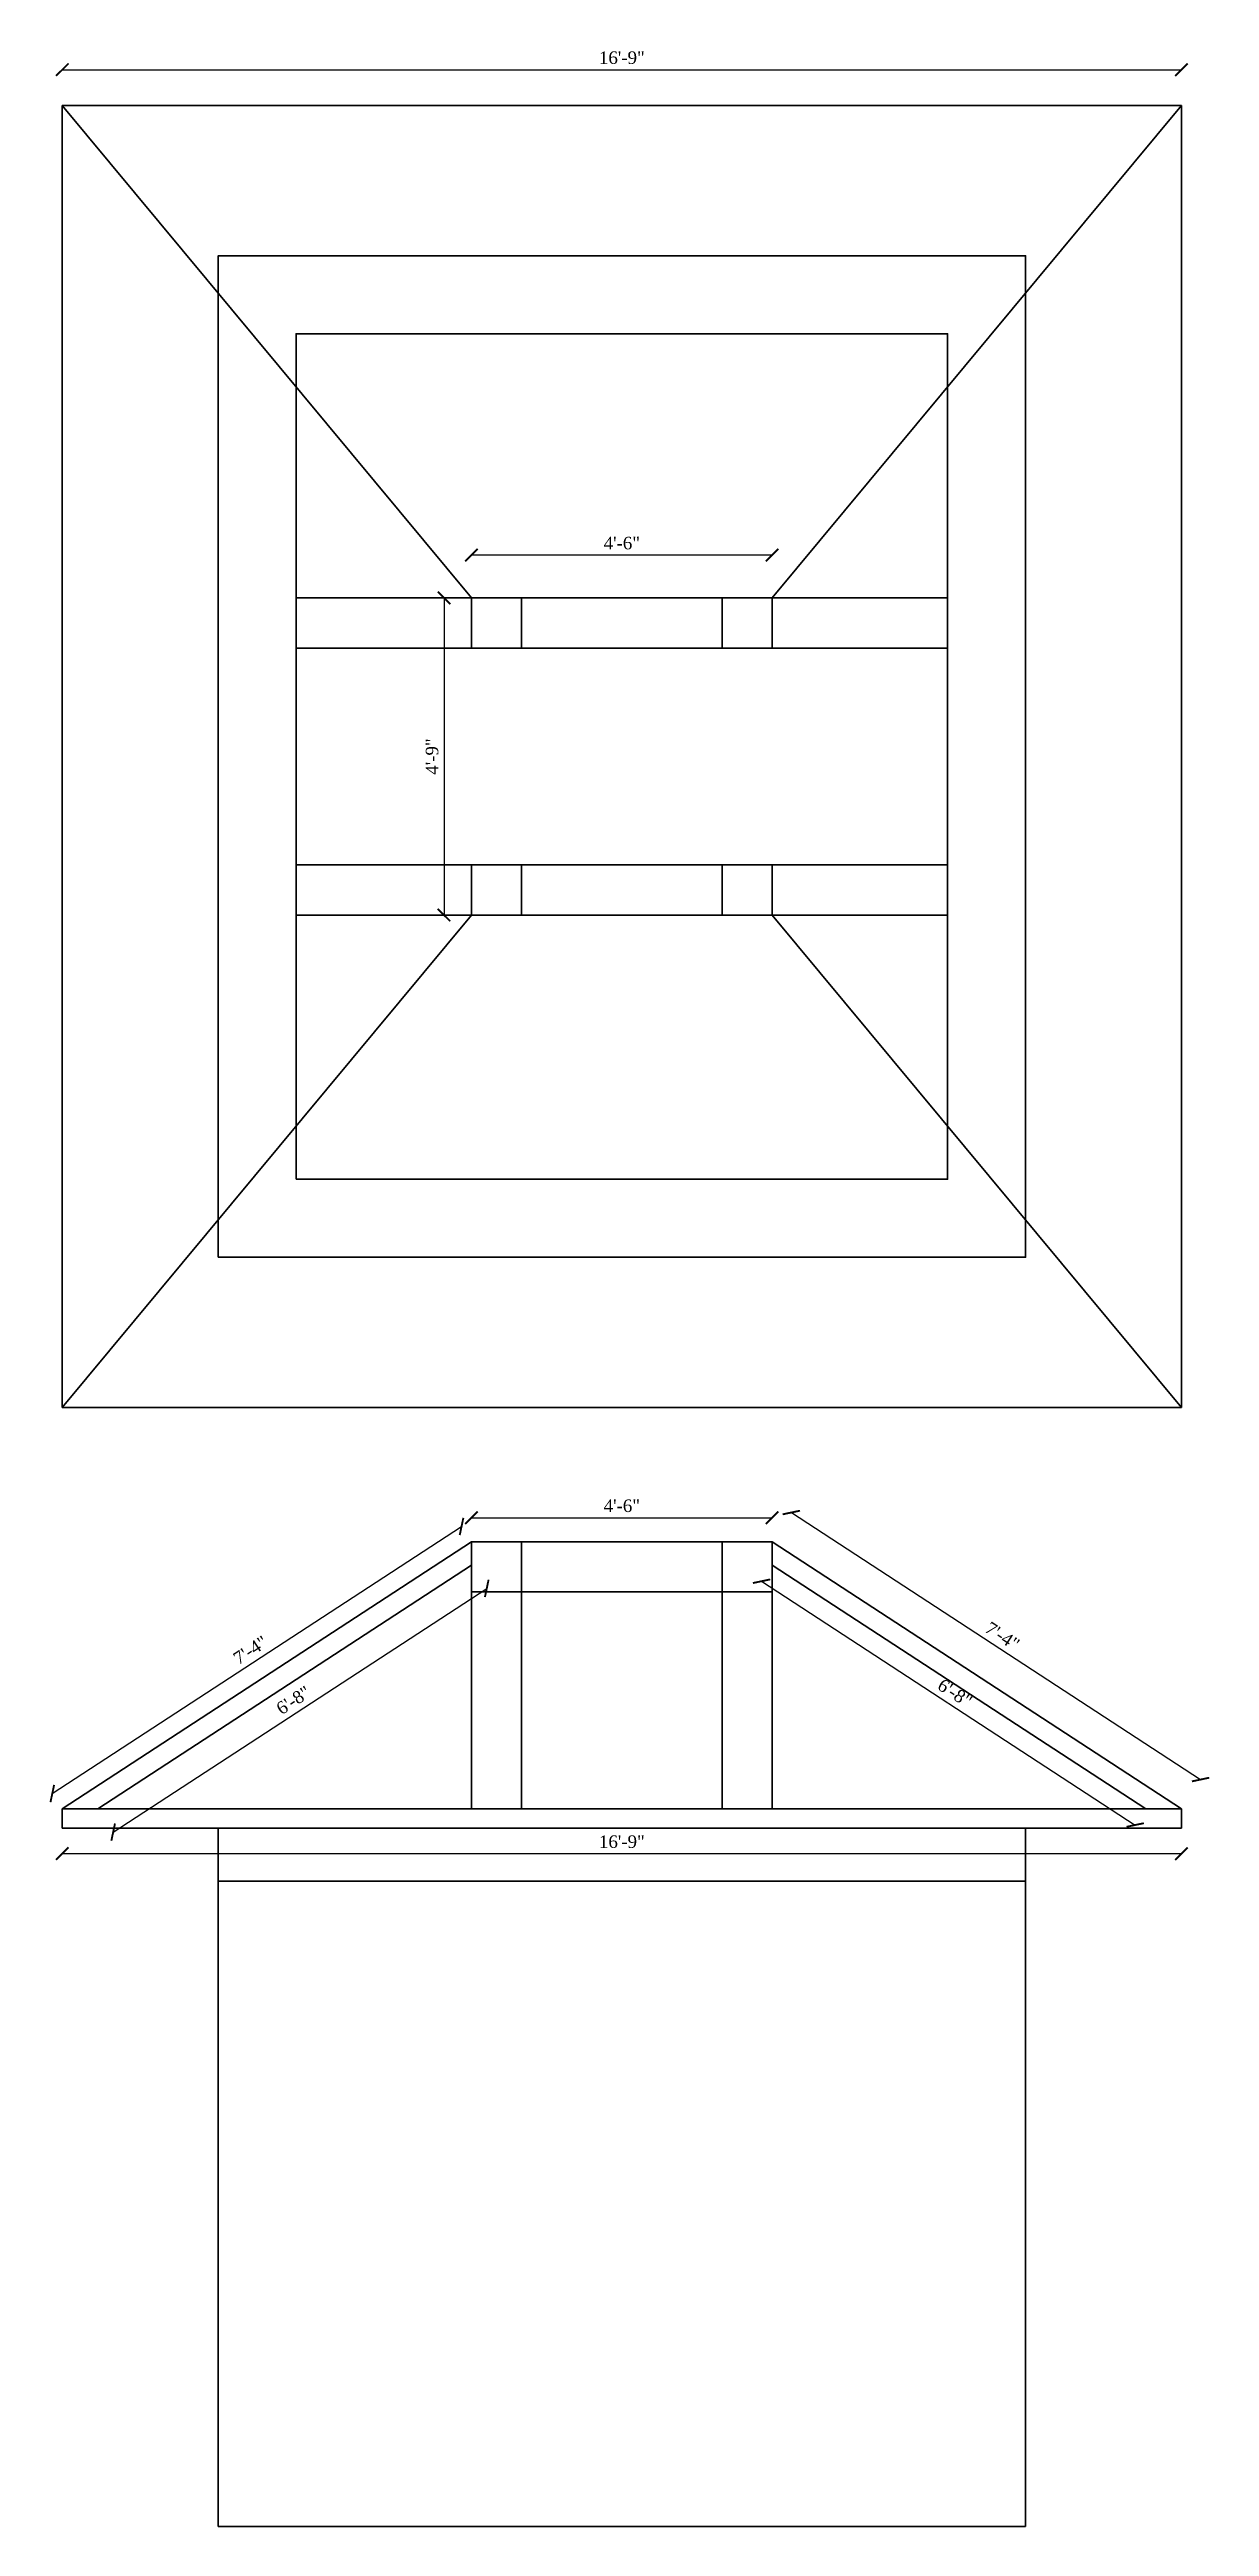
# Model space of a CAD drawing. Header units: inches. Extents: x 58262 to 68316, y -6134 to -3260.
# Drawn here: x 68108.2 to 68316.5, y -6133.2 to -5688 of the extents above; entities that cross this region are included whole.
import ezdxf

# ---------------------------------------------------------------- set-up
doc = ezdxf.new("R2010")
doc.units = ezdxf.units.IN
doc.header["$MEASUREMENT"] = 0
doc.layers.add('ELEVATION', color=6, linetype='Continuous', lineweight=30)
doc.styles.get("Standard").update_dxf_attribs({"font": 'times.ttf'})
doc.dimstyles.get("Standard").update_dxf_attribs({"dimtxt": 2.25, "dimasz": 2.25, "dimexe": 0.18, "dimexo": 0.0625, "dimgap": 1, "dimtad": 1, "dimdec": 1, "dimzin": 0, "dimdsep": 46, "dimlunit": 4, "dimtxsty": 'Standard', "dimblk": 'ARCHTICK', "dimcen": 0.09, "dimse1": 1, "dimse2": 1, "dimadec": 0, "dimazin": 0, "dimtfac": 1, "dimtdec": 1, "dimtofl": 0, "dimtmove": 0, "dimatfit": 3, "dimldrblk": 'ARCHTICK', "dimfxl": 1, "dimtolj": 1, "dimtzin": 0, "dimarcsym": 0})

msp = doc.modelspace()

# ---------------------------------------------------------------- blocks, each defined once
blk = doc.blocks.new('_ArchTick')
at = {"color": 0, "linetype": 'ByBlock', "const_width": 0.15}
blk.add_lwpolyline([(-0.5, -0.5), (0.5, 0.5)], dxfattribs=at)
blk = doc.blocks.new('*D996')
at = {"layer": 'Defpoints', "color": 0, "transparency": 16777216}
for p in [(68183.94, -5778.84), (68183.94, -5786.55), (68237.94, -5786.55)]:
    blk.add_point(p, dxfattribs=at)
at = {"layer": 'ELEVATION', "color": 0, "lineweight": -2, "transparency": 16777216}
blk.add_line((68237.94, -5778.84), (68183.94, -5778.84), dxfattribs=at)
at = {"layer": 'ELEVATION', "color": 0, "lineweight": -2, "transparency": 16777216, "xscale": 2.25, "yscale": 2.25, "zscale": 2.25, "rotation": 180}
blk.add_blockref('_ArchTick', (68183.94, -5778.84), dxfattribs=at)
at = {"layer": 'ELEVATION', "color": 0, "lineweight": -2, "transparency": 16777216, "xscale": 2.25, "yscale": 2.25, "zscale": 2.25}
blk.add_blockref('_ArchTick', (68237.94, -5778.84), dxfattribs=at)
at = {"layer": 'ELEVATION', "color": 0, "transparency": 16777216, "insert": (68210.94, -5776.7), "char_height": 2.25, "attachment_point": 5}
blk.add_mtext('\\A1;4\'-6"', dxfattribs=at)
blk = doc.blocks.new('*D997')
at = {"layer": 'Defpoints', "color": 0, "transparency": 16777216}
for p in [(68311.44, -5691.6), (68110.44, -5698.05), (68311.44, -5698.05)]:
    blk.add_point(p, dxfattribs=at)
at = {"layer": 'ELEVATION', "color": 0, "lineweight": -2, "transparency": 16777216}
blk.add_line((68110.44, -5691.6), (68311.44, -5691.6), dxfattribs=at)
at = {"layer": 'ELEVATION', "color": 0, "lineweight": -2, "transparency": 16777216, "xscale": 2.25, "yscale": 2.25, "zscale": 2.25, "rotation": 180}
blk.add_blockref('_ArchTick', (68110.44, -5691.6), dxfattribs=at)
at = {"layer": 'ELEVATION', "color": 0, "lineweight": -2, "transparency": 16777216, "xscale": 2.25, "yscale": 2.25, "zscale": 2.25}
blk.add_blockref('_ArchTick', (68311.44, -5691.6), dxfattribs=at)
at = {"layer": 'ELEVATION', "color": 0, "transparency": 16777216, "insert": (68210.94, -5689.45), "char_height": 2.25, "attachment_point": 5}
blk.add_mtext('\\A1;16\'-9"', dxfattribs=at)
blk = doc.blocks.new('*D998')
at = {"layer": 'Defpoints', "color": 0, "transparency": 16777216}
for p in [(68183.94, -5786.55), (68179.01, -5843.55), (68183.94, -5843.55)]:
    blk.add_point(p, dxfattribs=at)
at = {"layer": 'ELEVATION', "color": 0, "lineweight": -2, "transparency": 16777216}
blk.add_line((68179.01, -5786.55), (68179.01, -5843.55), dxfattribs=at)
at = {"layer": 'ELEVATION', "color": 0, "lineweight": -2, "transparency": 16777216, "xscale": 2.25, "yscale": 2.25, "zscale": 2.25}
for p, rotation in [((68179.01, -5786.55), 90), ((68179.01, -5843.55), 270)]:
    blk.add_blockref('_ArchTick', p, dxfattribs=dict(at, rotation=rotation))
at = {"layer": 'ELEVATION', "color": 0, "transparency": 16777216, "insert": (68176.86, -5815.05), "char_height": 2.25, "attachment_point": 5, "rotation": 90}
blk.add_mtext('\\A1;4\'-9"', dxfattribs=at)
blk = doc.blocks.new('*D999')
at = {"layer": 'Defpoints', "color": 0, "transparency": 16777216}
for p in [(68183.94, -5960.38), (68186.68, -5964.57), (68116.84, -6004.2)]:
    blk.add_point(p, dxfattribs=at)
at = {"layer": 'ELEVATION', "color": 0, "lineweight": -2, "transparency": 16777216}
blk.add_line((68119.58, -6008.39), (68186.68, -5964.57), dxfattribs=at)
at = {"layer": 'ELEVATION', "color": 0, "lineweight": -2, "transparency": 16777216, "xscale": 2.25, "yscale": 2.25, "zscale": 2.25}
for p, rotation in [((68186.68, -5964.57), 33.14699583226568), ((68119.58, -6008.39), 213.1469958322657)]:
    blk.add_blockref('_ArchTick', p, dxfattribs=dict(at, rotation=rotation))
at = {"layer": 'ELEVATION', "color": 0, "transparency": 16777216, "insert": (68151.96, -5984.69), "char_height": 2.25, "attachment_point": 5, "rotation": 33.147}
blk.add_mtext('\\A1;6\'-8"', dxfattribs=at)
blk = doc.blocks.new('*D1000')
at = {"layer": 'Defpoints', "color": 0, "transparency": 16777216}
for p in [(68182.15, -5953.45), (68183.94, -5956.2), (68110.44, -6004.2)]:
    blk.add_point(p, dxfattribs=at)
at = {"layer": 'ELEVATION', "color": 0, "lineweight": -2, "transparency": 16777216}
blk.add_line((68108.65, -6001.45), (68182.15, -5953.45), dxfattribs=at)
at = {"layer": 'ELEVATION', "color": 0, "lineweight": -2, "transparency": 16777216, "xscale": 2.25, "yscale": 2.25, "zscale": 2.25}
for p, rotation in [((68182.15, -5953.45), 33.14699583225998), ((68108.65, -6001.45), 213.14699583226)]:
    blk.add_blockref('_ArchTick', p, dxfattribs=dict(at, rotation=rotation))
at = {"layer": 'ELEVATION', "color": 0, "transparency": 16777216, "insert": (68144.23, -5975.66), "char_height": 2.25, "attachment_point": 5, "rotation": 33.147}
blk.add_mtext('\\A1;7\'-4"', dxfattribs=at)
blk = doc.blocks.new('*D1001')
at = {"layer": 'Defpoints', "color": 0, "transparency": 16777216}
for p in [(68237.94, -5956.2), (68314.88, -5998.94), (68311.44, -6004.2)]:
    blk.add_point(p, dxfattribs=at)
at = {"layer": 'ELEVATION', "color": 0, "lineweight": -2, "transparency": 16777216}
blk.add_line((68241.38, -5950.94), (68314.88, -5998.94), dxfattribs=at)
at = {"layer": 'ELEVATION', "color": 0, "lineweight": -2, "transparency": 16777216, "xscale": 2.25, "yscale": 2.25, "zscale": 2.25}
for p, rotation in [((68241.38, -5950.94), 146.85300416774), ((68314.88, -5998.94), 326.85300416774)]:
    blk.add_blockref('_ArchTick', p, dxfattribs=dict(at, rotation=rotation))
at = {"layer": 'ELEVATION', "color": 0, "transparency": 16777216, "insert": (68279.3, -5973.14), "char_height": 2.25, "attachment_point": 5, "rotation": 326.853}
blk.add_mtext('\\A1;7\'-4"', dxfattribs=at)
blk = doc.blocks.new('*D1002')
at = {"layer": 'Defpoints', "color": 0, "transparency": 16777216}
for p in [(68237.94, -5960.38), (68305.04, -6004.2), (68303.14, -6007.11)]:
    blk.add_point(p, dxfattribs=at)
at = {"layer": 'ELEVATION', "color": 0, "lineweight": -2, "transparency": 16777216}
blk.add_line((68236.04, -5963.29), (68303.14, -6007.11), dxfattribs=at)
at = {"layer": 'ELEVATION', "color": 0, "lineweight": -2, "transparency": 16777216, "xscale": 2.25, "yscale": 2.25, "zscale": 2.25}
for p, rotation in [((68236.04, -5963.29), 146.85300416775), ((68303.14, -6007.11), 326.85300416775)]:
    blk.add_blockref('_ArchTick', p, dxfattribs=dict(at, rotation=rotation))
at = {"layer": 'ELEVATION', "color": 0, "transparency": 16777216, "insert": (68270.76, -5983.4), "char_height": 2.25, "attachment_point": 5, "rotation": 326.853}
blk.add_mtext('\\A1;6\'-8"', dxfattribs=at)
blk = doc.blocks.new('*D1003')
at = {"layer": 'Defpoints', "color": 0, "transparency": 16777216}
for p in [(68237.94, -5951.88), (68183.94, -5956.2), (68237.94, -5956.2)]:
    blk.add_point(p, dxfattribs=at)
at = {"layer": 'ELEVATION', "color": 0, "lineweight": -2, "transparency": 16777216}
blk.add_line((68183.94, -5951.88), (68237.94, -5951.88), dxfattribs=at)
at = {"layer": 'ELEVATION', "color": 0, "lineweight": -2, "transparency": 16777216, "xscale": 2.25, "yscale": 2.25, "zscale": 2.25, "rotation": 180}
blk.add_blockref('_ArchTick', (68183.94, -5951.88), dxfattribs=at)
at = {"layer": 'ELEVATION', "color": 0, "lineweight": -2, "transparency": 16777216, "xscale": 2.25, "yscale": 2.25, "zscale": 2.25}
blk.add_blockref('_ArchTick', (68237.94, -5951.88), dxfattribs=at)
at = {"layer": 'ELEVATION', "color": 0, "transparency": 16777216, "insert": (68210.94, -5949.74), "char_height": 2.25, "attachment_point": 5}
blk.add_mtext('\\A1;4\'-6"', dxfattribs=at)
blk = doc.blocks.new('*D1005')
at = {"layer": 'Defpoints', "color": 0, "transparency": 16777216}
for p in [(68110.44, -6007.7), (68311.44, -6007.7), (68110.44, -6012.27)]:
    blk.add_point(p, dxfattribs=at)
at = {"layer": 'ELEVATION', "color": 0, "lineweight": -2, "transparency": 16777216}
blk.add_line((68311.44, -6012.27), (68110.44, -6012.27), dxfattribs=at)
at = {"layer": 'ELEVATION', "color": 0, "lineweight": -2, "transparency": 16777216, "xscale": 2.25, "yscale": 2.25, "zscale": 2.25, "rotation": 180}
blk.add_blockref('_ArchTick', (68110.44, -6012.27), dxfattribs=at)
at = {"layer": 'ELEVATION', "color": 0, "lineweight": -2, "transparency": 16777216, "xscale": 2.25, "yscale": 2.25, "zscale": 2.25}
blk.add_blockref('_ArchTick', (68311.44, -6012.27), dxfattribs=at)
at = {"layer": 'ELEVATION', "color": 0, "transparency": 16777216, "insert": (68210.94, -6010.12), "char_height": 2.25, "attachment_point": 5}
blk.add_mtext('\\A1;16\'-9"', dxfattribs=at)

# ---------------------------------------------------------------- dimensions: what is measured, and where the dimension line sits
at = {"layer": 'ELEVATION'}
for base, p1, p2, picture, middle in [((68311.44, -5691.6), (68110.44, -5698.05), (68311.44, -5698.05), '*D997', (68210.94, -5689.45)), ((68183.94, -5778.84), (68237.94, -5786.55), (68183.94, -5786.55), '*D996', (68210.94, -5776.7)), ((68237.94, -5951.88), (68183.94, -5956.2), (68237.94, -5956.2), '*D1003', (68210.94, -5949.74)), ((68110.44, -6012.27), (68311.44, -6007.7), (68110.44, -6007.7), '*D1005', (68210.94, -6010.12))]:
    dim = msp.add_linear_dim(base=base, p1=p1, p2=p2, dimstyle='Standard', dxfattribs=at)
    dim.commit()
    dim.dimension.update_dxf_attribs({"geometry": picture, "text_midpoint": middle})
dim = msp.add_linear_dim(base=(68179.01, -5843.55), p1=(68183.94, -5786.55), p2=(68183.94, -5843.55), angle=270, dimstyle='Standard', dxfattribs=at)
dim.commit()
dim.dimension.update_dxf_attribs({"geometry": '*D998', "text_midpoint": (68176.86, -5815.05)})
for p1, p2, distance, picture, middle in [((68110.44, -6004.2), (68183.94, -5956.2), 3.27, '*D1000', (68144.23, -5975.66)), ((68237.94, -5956.2), (68311.44, -6004.2), 6.28, '*D1001', (68279.3, -5973.14)), ((68116.84, -6004.2), (68183.94, -5960.38), -5.01, '*D999', (68151.96, -5984.69)), ((68237.94, -5960.38), (68305.04, -6004.2), -3.48, '*D1002', (68270.76, -5983.4))]:
    dim = msp.add_aligned_dim(p1=p1, p2=p2, distance=distance, dimstyle='Standard', dxfattribs=at)
    dim.commit()
    dim.dimension.update_dxf_attribs({"geometry": picture, "text_midpoint": middle})

# ---------------------------------------------------------------- linework, layer by layer
at = {"layer": 'ELEVATION'}
for p, q in [((68183.94, -5786.55), (68110.44, -5698.05)), ((68237.94, -5786.55), (68311.44, -5698.05)), ((68269.44, -5786.55), (68152.44, -5786.55)), ((68269.44, -5795.55), (68152.44, -5795.55)), ((68269.44, -5834.55), (68152.44, -5834.55)), ((68183.94, -5843.55), (68110.44, -5932.05)), ((68269.44, -5843.55), (68152.44, -5843.55)), ((68237.94, -5843.55), (68311.44, -5932.05)), ((68110.44, -6004.2), (68183.94, -5956.2)), ((68183.94, -5956.2), (68237.94, -5956.2)), ((68183.94, -5956.2), (68183.94, -6004.2)), ((68192.94, -5956.2), (68192.94, -6004.2)), ((68228.94, -5956.2), (68228.94, -6004.2)), ((68237.94, -5956.2), (68237.94, -6004.2)), ((68237.94, -5956.2), (68311.44, -6004.2)), ((68116.84, -6004.2), (68183.94, -5960.38)), ((68237.94, -5960.38), (68305.04, -6004.2)), ((68183.94, -5965.2), (68237.94, -5965.2)), ((68110.44, -6004.2), (68311.44, -6004.2)), ((68110.44, -6007.7), (68110.44, -6004.2)), ((68311.44, -6004.2), (68311.44, -6007.7)), ((68311.44, -6007.7), (68110.44, -6007.7)), ((68138.44, -6133.2), (68138.44, -6007.7)), ((68283.44, -6133.2), (68283.44, -6007.7)), ((68283.44, -6017.2), (68138.44, -6017.2)), ((68138.44, -6133.2), (68283.44, -6133.2))]:
    msp.add_line(p, q, dxfattribs=at)
for points in [[(68110.44, -5932.05), (68110.44, -5698.05), (68311.44, -5698.05), (68311.44, -5932.05)], [(68138.44, -5905.05), (68138.44, -5725.05), (68283.44, -5725.05), (68283.44, -5905.05)], [(68152.44, -5891.05), (68152.44, -5739.05), (68269.44, -5739.05), (68269.44, -5891.05)], [(68192.94, -5786.55), (68192.94, -5795.55), (68183.94, -5795.55), (68183.94, -5786.55)], [(68237.94, -5786.55), (68237.94, -5795.55), (68228.94, -5795.55), (68228.94, -5786.55)], [(68192.94, -5834.55), (68192.94, -5843.55), (68183.94, -5843.55), (68183.94, -5834.55)], [(68237.94, -5834.55), (68237.94, -5843.55), (68228.94, -5843.55), (68228.94, -5834.55)]]:
    msp.add_lwpolyline(points, close=True, dxfattribs=at)

msp.set_redraw_order([(e.dxf.handle, doc.entitydb.next_handle()) for e in msp.query("TEXT MTEXT ATTDEF DIMENSION ARC_DIMENSION")])  # texts and dimensions are drawn at this point

doc.saveas('drawing.dxf')
